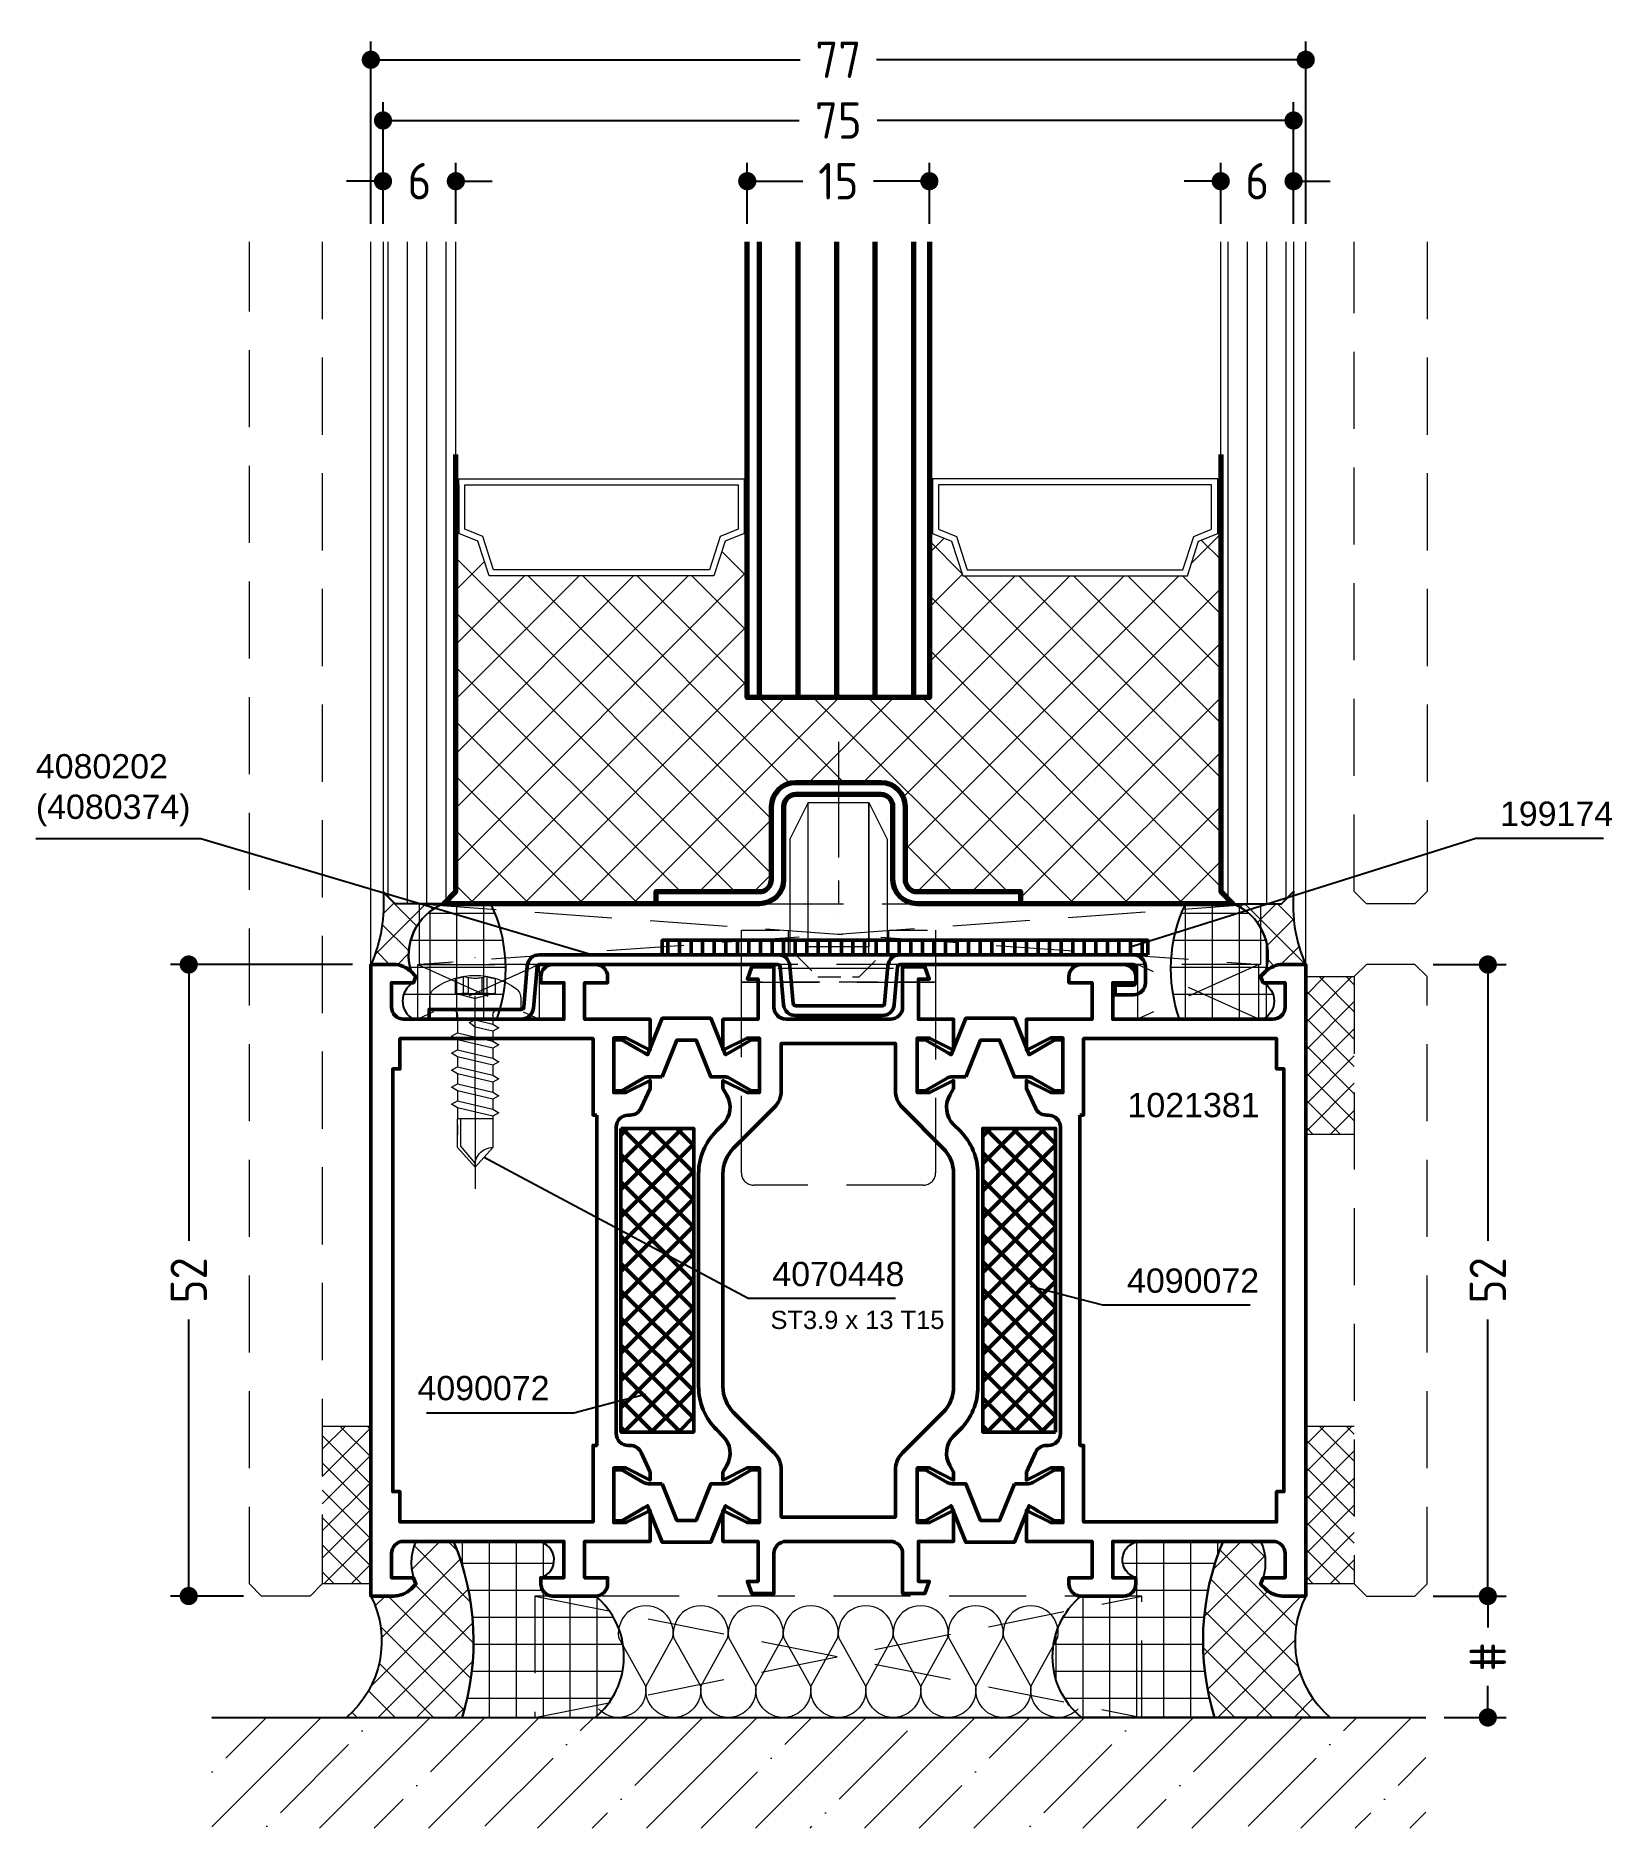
# Model space of a CAD drawing. Header units: millimetres. Extents: x 40 to 170, y 78 to 225.
import ezdxf

# ---------------------------------------------------------------- set-up
doc = ezdxf.new("R2010")
doc.units = ezdxf.units.MM
doc.linetypes.add('CENTER', pattern=[50.800000000000004, 31.75, -6.35, 6.35, -6.35])
doc.linetypes.add('HIDDEN', pattern=[9.524999999999999, 6.35, -3.175])
for name, color, linetype, lineweight in [('AM_5', 3, 'Continuous', 25), ('AM_C', 50, 'Continuous', 50), ('AM_S', 80, 'Continuous', 50), ('Cent3', 70, 'CENTER', 18), ('CHide3', 70, 'HIDDEN', 18), ('CHide4', 10, 'HIDDEN', 13), ('Cont2', 2, 'Continuous', 25), ('Cont3', 70, 'Continuous', 18), ('Cont4', 10, 'Continuous', 13)]:
    doc.layers.add(name, color=color, linetype=linetype, lineweight=lineweight)
doc.styles.add('HBS_DIMTEXTSTYLE', font='isocp.shx')
doc.styles.add('SWISSL', font='swissl.ttf')
doc.dimstyles.new('Konstruktionsschnitt 1-1$0', dxfattribs={"dimtxt": 3, "dimasz": 1.5, "dimexe": 1.5, "dimexo": 1.5, "dimgap": 1.5, "dimtad": 0, "dimdsep": 46, "dimtxsty": 'HBS_DIMTEXTSTYLE', "dimblk": 'PUNKT', "dimcen": 0, "dimclrd": 3, "dimclre": 3, "dimclrt": 2, "dimadec": 1, "dimazin": 2, "dimtfac": 0.7, "dimtofl": 0, "dimtmove": 0, "dimatfit": 3, "dimfxl": 0, "dimtolj": 1, "dimtzin": 0, "dimarcsym": 0})
pattern_1 = [(225, (232.3260285917245, 587.9548607418653), (0.1767766952966369, -0.1767766952966369), []), (314.9999999999999, (232.3260285917245, 587.9548607418653), (0.1767766952966369, 0.1767766952966369), [])]
pattern_2 = [(225, (588.4468383843002, -60.14952714508494), (1.347038418160373, -1.347038418160373), []), (315, (588.4468383843002, -60.14952714508494), (1.347038418160373, 1.347038418160373), [])]
pattern_3 = [(270, (588.4468383843002, -60.14952714508494), (2.2225, -3.581334804802809e-16), []), (360, (588.4468383843002, -60.14952714508494), (3.581334804802809e-16, 2.2225), [])]
pattern_4 = [(180, (-106.7504981648923, -0.3340884746119244), (-1.259166020002263e-15, -2.2225), []), (270, (-106.7504981648923, -0.3340884746119244), (2.2225, -1.395254895557513e-15), [])]
pattern_5 = [(225, (-106.7504981648923, -0.3340884746119244), (1.571544821187101, -1.571544821187103), []), (314.9999999999999, (-106.7504981648923, -0.3340884746119244), (1.571544821187103, 1.571544821187101), [])]

msp = doc.modelspace()

# ---------------------------------------------------------------- texts
at = {"layer": 'AM_5', "color": 2, "insert": (141.1564786157239, 136.3751179705628), "char_height": 2, "attachment_point": 9, "style": 'SWISSL'}
msp.add_mtext('1021381', dxfattribs=at)

# ---------------------------------------------------------------- blocks, each defined once
blk = doc.blocks.new('WS4070448')
at = {"layer": 'Cent3', "ltscale": 0.5}
blk.add_line((8.05132409938463, -14.39948361255352), (8.067256921116496, 4.660640918678553), dxfattribs=at)
at = {"layer": 'CHide4', "ltscale": 0.3}
for p, q in [((7.095590298616457, 1.693974918678634), (7.095590298616457, 3.078670647065735)), ((7.507789093673637, 1.693974918678634), (7.507789093673637, 2.967171702408848)), ((8.626724748559354, 1.693974918678634), (8.626724748559354, 2.967171702408848)), ((9.03892354361642, 1.693974918678634), (9.03892354361642, 3.078670647065735))]:
    blk.add_line(p, q, dxfattribs=at)
for points in [[(6.41725767111646, 2.920991849600028), (6.41725767111646, 1.693974918678606)], [(6.41725767111646, 1.693974918678606), (8.067256921116524, 1.251858952129083)], [(9.717256171116475, 1.693974918678606), (8.067256921116524, 1.251858952129083)], [(9.717256171116475, 2.920991849600028), (9.717256171116475, 1.693974918678606)]]:
    blk.add_lwpolyline(points, dxfattribs=at)
for centre, radius, start, end in [((6.477833716567631, 4.198323827732139), 1.278767547148902, 267.2848457777188, 298.8872446147258), ((8.067256921116524, 5.853135295953763), 2.939692180009696, 250.6988425741186, 289.3011574258814), ((9.656680125665417, 4.198323827732139), 1.278767547148902, 241.1127553852742, 272.7151542222811), ((6.756423984866416, 2.851153472017387), 1.205859026872558, 253.6642630842155, 286.3357369157983), ((8.067256921116638, 11.77548796901581), 10.12822992478941, 264.4947782301543, 275.5052217698424), ((9.378089857366632, 2.851153472017955), 1.205859026873062, 253.6642630842089, 286.3357369157813)]:
    blk.add_arc(centre, radius, start, end, dxfattribs=at)
at = {"layer": 'Cont4'}
for p, q in [((6.617256921116478, -8.639359081321516), (6.617256921116478, -11.00311480052579)), ((6.617256921116478, -8.639359081321516), (9.51725692111657, -8.639359081321516)), ((9.51725692111657, -11.00311480052579), (9.51725692111657, -8.639359081321516)), ((6.617256921116478, -11.00311480052579), (8.067256921116524, -12.63935908132152)), ((8.067256921116524, -12.63935908132152), (9.51725692111657, -11.00311480052579))]:
    blk.add_line(p, q, dxfattribs=at)
blk.add_lwpolyline([(11.39017358778315, 2.114399939326205, 0.3148562194916155), (4.744340254449895, 2.114399939326205, 0.244911807885714), (4.317256921116524, 1.294786315076664), (4.317256921116524, 0.3606409186785697), (11.81725692111652, 0.3606409186785697), (11.81725692111652, 1.294786315076664, 0.244911807885716), (11.39017358778315, 2.114399939326205, 0.1382912330068625)], format="xyb", dxfattribs=at)
for points in [[(6.117256921116507, -1.139359081321317), (6.617256921116507, -1.428034215916085), (8.067256921116552, -1.08419660353465), (8.567256921116552, -0.707357978585577), (8.067256921116552, -0.5068463343449991), (6.617256921116507, -0.8506839467264342)], [(6.117256921116478, -2.539359081321294), (6.617256921116478, -2.828034215916063), (9.517256921116598, -2.140358991153079), (10.0172569211166, -1.851683856558196), (9.517256921116598, -1.563008721963428), (6.617256921116478, -2.250683946726411)], [(6.117256921116478, -3.939359081321271), (6.617256921116478, -4.22803421591604), (9.517256921116598, -3.540358991153056), (10.0172569211166, -3.251683856558287), (9.517256921116598, -2.963008721963405), (6.617256921116478, -3.650683946726502)], [(6.117256921116478, -5.339359081321362), (6.617256921116478, -5.628034215916131), (9.51725692111657, -4.940358991153147), (10.01725692111657, -4.651683856558265), (9.51725692111657, -4.363008721963496), (6.617256921116478, -5.05068394672648)], [(6.117256921116478, -6.739359081321339), (6.617256921116478, -7.028034215916108), (9.51725692111657, -6.340358991153124), (10.01725692111657, -6.051683856558356), (9.51725692111657, -5.763008721963473), (6.617256921116478, -6.450683946726571)], [(6.117256921116478, -8.13935908132143), (6.617256921116478, -8.428034215916199), (9.51725692111657, -7.740358991153215), (10.01725692111657, -7.451683856558333), (9.51725692111657, -7.163008721963564), (6.617256921116478, -7.850683946726548)]]:
    blk.add_lwpolyline(points, close=True, dxfattribs=at)
for points in [[(6.617256921116478, -0.1393590813214303), (6.617256921116507, -0.8506839467264342)], [(6.617256921116507, -1.428034215916085), (6.617256921116507, -1.850683946726662)], [(6.617256921116507, -1.428034215915972), (6.617256921116478, -2.250683946726411)], [(6.617256921116507, -1.428034215916085), (6.617256921116478, -2.250683946726411)], [(9.51725692111657, -0.1393590813214303), (9.517256921116598, -1.563008721963428)], [(6.617256921116478, -2.828034215916063), (6.617256921116478, -3.650683946726389)], [(9.517256921116598, -2.140358991153079), (9.517256921116598, -2.963008721963405)], [(6.617256921116478, -4.22803421591604), (6.617256921116478, -5.05068394672648)], [(9.517256921116598, -3.540358991153056), (9.51725692111657, -4.363008721963496)], [(6.617256921116478, -5.628034215916131), (6.617256921116478, -6.450683946726457)], [(9.51725692111657, -4.940358991153147), (9.51725692111657, -5.763008721963473)], [(6.617256921116478, -7.028034215916108), (6.617256921116478, -7.850683946726548)], [(9.51725692111657, -6.340358991153124), (9.51725692111657, -7.163008721963564)], [(6.617256921116478, -8.428034215916199), (6.617256921116478, -8.63935908132143)], [(9.26725692111657, -8.63935908132143), (9.26725692111657, -10.88653788598694), (8.100687889319289, -12.28495534589953)], [(9.51725692111657, -7.740358991153215), (9.51725692111657, -8.63935908132143)], [(6.617256921116478, -9.828034215916176), (6.617256921116478, -10.65068394672662)], [(9.51725692111657, -9.140358991153192), (9.51725692111657, -9.963008721963632)]]:
    blk.add_lwpolyline(points, dxfattribs=at)
for centre, radius, start, end in [((6.117256921116478, -0.1393590813214303), 0.5, 0, 90), ((10.01725692111657, -0.1393590813214303), 0.5, 90, 180), ((6.60877064716945, -12.47123468863523), 1.46814441479989, 353.4243546898833, 89.66881296982747)]:
    blk.add_arc(centre, radius, start, end, dxfattribs=at)
blk = doc.blocks.new('PUNKT')
at = {"color": 0, "linetype": 'Continuous'}
blk.add_line((-0.5, 0), (-1, 0), dxfattribs=at)
at = {"color": 0, "linetype": 'Continuous', "const_width": 0.5}
blk.add_lwpolyline([(-0.25, 0, 1), (0.25, 0, 1)], format="xyb", close=True, dxfattribs=at)
blk = doc.blocks.new('*D18')
at = {"layer": 'AM_5', "color": 3, "lineweight": -2, "transparency": 16777216}
for p, q in [((155.4564788513501, 148.9751179705628), (161.4564788513503, 148.9751179705628)), ((159.9564788513503, 147.4751179705628), (159.9564788513503, 126.2154285514222)), ((159.9564788513503, 98.4751179705608), (159.9564788513503, 119.7352513860679)), ((155.4564788513502, 96.9751179705608), (161.4564788513503, 96.97511797056079))]:
    blk.add_line(p, q, dxfattribs=at)
at = {"layer": 'AM_5', "color": 3, "lineweight": -2, "transparency": 16777216, "xscale": 1.5, "yscale": 1.5, "zscale": 1.5}
for p, rotation in [((159.9564788513503, 148.9751179705628), 90), ((159.9564788513503, 96.9751179705608), 270)]:
    blk.add_blockref('PUNKT', p, dxfattribs=dict(at, rotation=rotation))
at = {"layer": 'AM_5', "color": 2, "transparency": 16777216, "insert": (159.9564788513502, 122.975339968745), "char_height": 3, "attachment_point": 5, "rotation": 90, "style": 'HBS_DIMTEXTSTYLE'}
blk.add_mtext('\\A1;52', dxfattribs=at)
blk = doc.blocks.new('ESG 6_V')
at = {"layer": 'Cont3'}
h = blk.add_hatch(dxfattribs=at)
h.set_pattern_fill('LINE', color=256, scale=0.5, angle=89.99999999999999, style=0)
h.set_pattern_definition([(90, (-305.9269150891612, -507.866033323357), (-1.5875, 4.497021500008084e-16), [])])
h.paths.add_polyline_path([(3.000000000000057, 54.50135724474069), (3, 1), (2, 0), (-2, 0), (-3, 1), (-2.999999999999943, 54.50135724474057)])
blk.add_lwpolyline([(3.000000000000057, 54.50135724474069), (3, 1), (2, 0), (-2, 0), (-3, 1), (-2.999999999999943, 54.50135724474057)], dxfattribs=at)
blk = doc.blocks.new('AL_ABH_24')
at = {"layer": 'Cont4'}
h = blk.add_hatch(dxfattribs=at)
h.set_pattern_fill('ANSI37', color=256, scale=2, angle=-180, style=0)
h.set_pattern_definition(pattern_1)
h.paths.add_polyline_path([(-12, -4.500000000000057), (-11.75, -4.500000000000057), (-11.75, -0.5000000000000568), (-12, -0.5000000000000568)])
h = blk.add_hatch(dxfattribs=at)
h.set_pattern_fill('ANSI37', color=256, scale=2, angle=-180, style=0)
h.set_pattern_definition(pattern_1)
h.paths.add_polyline_path([(12, -0.5), (11.75, -0.5), (11.75, -4.5), (12, -4.5)])
at = {"layer": 'Cont3'}
for points in [[(11.75, -4.5), (11.75, 0), (-11.75, -5.684341886080801e-14), (-11.75, -4.500000000000057), (-10.17916262542713, -5.126770074544822), (-9.250000000000004, -8.000000000000057), (9.25, -8), (10.17916262542713, -5.126770074544766)], [(11.25, -4.161170208908629), (11.25, -0.5), (-11.25, -0.5000000000000568), (-11.25, -4.161170208908686), (-9.775696835389798, -4.749422767284102), (-8.886198386153982, -7.500000000000057), (8.886198386153978, -7.5), (9.775696835389795, -4.749422767284159)]]:
    blk.add_lwpolyline(points, close=True, dxfattribs=at)
at = {"layer": 'Cont4'}
for points in [[(-11.75, -0.5000000000000568), (-11.75, -4.500000000000057), (-12, -4.500000000000057), (-12, -0.5000000000000568)], [(11.75, -0.5), (11.75, -4.5), (12, -4.5), (12, -0.5)]]:
    blk.add_lwpolyline(points, close=True, dxfattribs=at)
blk = doc.blocks.new('PL30_Glas_76_SYM_NGFK')
at = {"layer": 'Cont3', "lineweight": 70}
h = blk.add_hatch(dxfattribs=at)
h.set_pattern_fill('LINE', color=256, angle=90, style=0)
h.set_pattern_definition([(90, (-271.4269150891612, -507.8660333233571), (-3.175, 1.944126793646423e-16), [])])
h.paths.add_polyline_path([(-7.500000000000114, 54.50135724474046), (-7.499999999999993, 17), (7.500000000000007, 16.99999999999989), (7.499999999999886, 54.50135724474046)])
at = {"layer": 'Cont4'}
h = blk.add_hatch(dxfattribs=at)
h.set_pattern_fill('ANSI37', color=256, scale=0.5, angle=-2.544443745170813e-14, style=0)
h.set_pattern_definition([(45.00000000000002, (-338.9549189137359, -274.6219251224307), (2.245064030267289, -2.245064030267288), []), (315, (-338.9549189137359, -274.6219251224307), (-2.245064030267288, -2.245064030267289), [])])
h.paths.add_polyline_path([(-31.50000000000005, 30.5), (-31.25000000000016, 30.5), (-29.67916262542717, 29.87322992545523), (-28.75000000000006, 27), (-10.24999999999993, 27), (-9.320837374572925, 29.87322992545512), (-7.749999999999936, 30.5), (-7.499999999999993, 30.5), (-7.499999999999993, 17), (7.500000000000007, 16.99999999999989), (7.5, 30.49999999999989), (7.75, 30.49999999999989), (9.320837374572875, 29.87322992545512), (10.25, 26.99999999999989), (28.75, 26.99999999999989), (29.67916262542713, 29.87322992545512), (31.25000000000012, 30.49999999999989), (31.50000000000001, 30.49999999999989), (31.50000000000001, 1), (32.50000000000001, 0), (15, 0), (15, 1), (6.5, 1, -0.4142135623730951), (5.500000000000014, 2), (5.500000000000014, 7.999999999999886, 0.4142135623730951), (3.500000000000014, 9.999999999999886), (-3.499999999999996, 9.999999999999886, 0.4142135623730951), (-5.499999999999996, 7.999999999999886), (-5.499999999999993, 2, -0.4142135623730951), (-6.499999999999993, 1), (-14.99999999999999, 1), (-14.99999999999999, 0), (-32.50000000000006, 0), (-31.50000000000005, 1.000000000000114)])
at = {"layer": 'Cont3', "lineweight": 70}
for points in [[(-7.500000000000114, 54.50135724474046), (-7.499999999999993, 17), (7.500000000000007, 16.99999999999989), (7.499999999999886, 54.50135724474046)], [(-31.50000000000005, 36.99999999998511), (-31.50000000000005, 0.999999999985107), (-32.50000000000006, 0), (-14.99999999999999, 0)], [(15, 0), (32.50000000000001, 0), (31.50000000000001, 0.999999999985107), (31.50000000000001, 36.99999999998511)]]:
    blk.add_lwpolyline(points, dxfattribs=at)
blk.add_lwpolyline([(15, 0), (15, 1), (6.5, 1, -0.414213562373095), (5.500000000000014, 2), (5.500000000000014, 7.999999999999886, 0.414213562373095), (3.500000000000014, 9.999999999999886), (-3.499999999999996, 9.999999999999886, 0.414213562373095), (-5.499999999999996, 7.999999999999886), (-5.499999999999993, 2, -0.414213562373095), (-6.499999999999993, 1), (-14.99999999999999, 1), (-14.99999999999999, 0), (-6.499999999999993, 0, 0.414213562373095), (-4.499999999999993, 2), (-4.499999999999996, 7.999999999999886, -0.414213562373095), (-3.499999999999996, 8.999999999999886), (3.500000000000014, 8.999999999999886, -0.414213562373095), (4.500000000000014, 7.999999999999886), (4.500000000000014, 2, 0.414213562373095), (6.5, 0)], format="xyb", close=True, dxfattribs=at)
at = {"xscale": -1}
blk.add_blockref('ESG 6_V', (-34.50000000000006, -5.684341886080801e-13), dxfattribs=at)
blk.add_blockref('ESG 6_V', (34.50000000000001, -1.13686837721616e-13))
at = {"layer": 'Cont3', "lineweight": 70, "xscale": -1}
blk.add_blockref('AL_ABH_24', (-19.50000000000005, 35), dxfattribs=at)
at = {"layer": 'Cont3', "lineweight": 70}
blk.add_blockref('AL_ABH_24', (19.50000000000001, 34.99999999999989), dxfattribs=at)
blk = doc.blocks.new('PL_VERSCH_F_W1_VERD')
at = {"layer": 'Cent3', "ltscale": 0.3}
blk.add_line((-5, -1.149999999994179), (5.000000000000007, -1.149999999994179), dxfattribs=at)
blk.add_lwpolyline([(1.4210854715202e-14, 17.5), (0, 2.988143633357822), (0, 2.988143633357822)], dxfattribs=at)
at = {"layer": 'CHide4', "ltscale": 0.5}
for points in [[(-7.999999999998636, 2), (-4.149999999998727, 2), (-4.149999999998727, 0), (-7.999999999998636, 0)], [(4.150000000001455, 2), (8, 2), (8.000000000000007, 0), (4.150000000001462, 0)], [(-7.999999999998636, 1.091393642127514e-11), (8.000000000000007, 0), (8.000000000000007, -2.300000000001091), (-8, -2.300000000001091)]]:
    blk.add_lwpolyline(points, close=True, dxfattribs=at)
at = {"layer": 'CHide4', "ltscale": 0.3}
blk.add_lwpolyline([(3.550000000004736, 1.818989403545856e-12), (-3.549999999996771, 1.818989403545856e-12), (-1.699999999996862, -1.850000000000364), (1.700000000003691, -1.850000000000364)], close=True, dxfattribs=at)
at = {"layer": 'CHide4'}
blk.add_lwpolyline([(-8, -2.300000000001091), (8.000000000000007, -2.300000000001091), (8.000000000000007, -18.00000000000006, -0.414213562373095), (7.000000000000007, -19.00000000000006), (-7, -19.00000000000006, -0.414213562373095), (-7.999999999999993, -18.00000000000006)], format="xyb", close=True, dxfattribs=at)
at = {"layer": 'Cont3'}
for points in [[(-4, 0), (-2.498889300106839, 0), (-2.498889300106839, 12.5), (-4, 9.498484848485532)], [(-2.498889300106839, 12.5), (2.498889300106846, 12.5), (2.498889300106839, 0.6276951937343256), (-2.498889300106839, 0.6276951937343256)], [(4.000000000000007, 0), (2.498889300106846, 0), (2.498889300106846, 12.5), (4, 9.498484848485532)]]:
    blk.add_lwpolyline(points, close=True, dxfattribs=at)
blk = doc.blocks.new('*D30')
at = {"layer": 'AM_5', "color": 3, "lineweight": -2, "transparency": 16777216}
for p, q in [((67.95647861572289, 209.9760289822352), (67.95647861572289, 224.9760289822353)), ((144.9575303262377, 209.9760289822348), (144.9575303262377, 224.9760289822353)), ((69.45647861572289, 223.4760289822353), (103.3070044709803, 223.4760289822353)), ((143.4575303262377, 223.4760289822353), (109.6070044709803, 223.4760289822353))]:
    blk.add_line(p, q, dxfattribs=at)
at = {"layer": 'AM_5', "color": 3, "lineweight": -2, "transparency": 16777216, "xscale": 1.5, "yscale": 1.5, "zscale": 1.5, "rotation": 180}
blk.add_blockref('PUNKT', (67.95647861572289, 223.4760289822353), dxfattribs=at)
at = {"layer": 'AM_5', "color": 3, "lineweight": -2, "transparency": 16777216, "xscale": 1.5, "yscale": 1.5, "zscale": 1.5}
blk.add_blockref('PUNKT', (144.9575303262377, 223.4760289822353), dxfattribs=at)
at = {"layer": 'AM_5', "color": 2, "transparency": 16777216, "insert": (106.4570044709803, 223.4760289822353), "char_height": 3, "attachment_point": 5, "style": 'HBS_DIMTEXTSTYLE'}
blk.add_mtext('\\A1;77', dxfattribs=at)
blk = doc.blocks.new('*D31')
at = {"layer": 'AM_5', "color": 3, "lineweight": -2, "transparency": 16777216}
for p, q in [((66.45647861572289, 148.9751179705628), (51.4564786157229, 148.9751179705629)), ((52.9564786157229, 147.4751179705629), (52.95647861572289, 126.21520655324)), ((52.95647861572289, 98.47511797056285), (52.95647861572289, 119.7350293878857)), ((57.45647861572289, 96.97511797056285), (51.45647861572289, 96.97511797056285))]:
    blk.add_line(p, q, dxfattribs=at)
at = {"layer": 'AM_5', "color": 3, "lineweight": -2, "transparency": 16777216, "xscale": 1.5, "yscale": 1.5, "zscale": 1.5}
for p, rotation in [((52.9564786157229, 148.9751179705629), 90), ((52.95647861572289, 96.97511797056285), 270)]:
    blk.add_blockref('PUNKT', p, dxfattribs=dict(at, rotation=rotation))
at = {"layer": 'AM_5', "color": 2, "transparency": 16777216, "insert": (52.95647861572287, 122.9751179705628), "char_height": 3, "attachment_point": 5, "rotation": 90, "style": 'HBS_DIMTEXTSTYLE'}
blk.add_mtext('\\A1;52', dxfattribs=at)
blk = doc.blocks.new('*S125')
at = {"layer": 'AM_5', "color": 3}
for p, q in [((40.36245281803109, 159.3636660231898), (53.95647861572287, 159.3636660231898)), ((53.95647861572287, 159.3636660231898), (83.83311948576839, 150.487121325693))]:
    blk.add_line(p, q, dxfattribs=at)
at = {"layer": 'AM_5', "color": 3, "linetype": 'Continuous'}
blk.add_line((83.83311948576839, 150.4871213256929), (86.22958522563994, 149.7751157374972), dxfattribs=at)
at = {"layer": 'AM_5', "color": 2, "insert": (40.36245281803109, 160.3636660231898), "char_height": 2, "attachment_point": 7, "style": 'SWISSL'}
blk.add_mtext('4080202\\P(4080374)', dxfattribs=at)
blk = doc.blocks.new('*S126')
at = {"layer": 'AM_5', "color": 3}
for p, q in [((158.9564788513502, 159.3636660231898), (132.8003096831107, 151.1162616008103)), ((169.4778637800671, 159.3636660231898), (158.9564788513502, 159.3636660231898))]:
    blk.add_line(p, q, dxfattribs=at)
at = {"layer": 'AM_5', "color": 3, "linetype": 'Continuous'}
blk.add_line((132.8003096831107, 151.1162616008103), (130.4160276578453, 150.3644642717407), dxfattribs=at)
at = {"layer": 'AM_5', "color": 2, "insert": (160.9564788513502, 160.3636660231897), "char_height": 2, "attachment_point": 7, "style": 'SWISSL'}
blk.add_mtext('199174', dxfattribs=at)
blk = doc.blocks.new('*S127')
at = {"layer": 'AM_5', "color": 3, "linetype": 'Continuous'}
blk.add_line((79.48206625549724, 131.9142675801369), (77.27752009577563, 133.0932401114779), dxfattribs=at)
at = {"layer": 'AM_5', "color": 3}
for p, q in [((99.02481944021963, 121.4629694342753), (79.48206625549724, 131.9142675801369)), ((111.1701011781694, 121.4629694342753), (99.02481944021963, 121.4629694342753))]:
    blk.add_line(p, q, dxfattribs=at)
at = {"layer": 'AM_5', "color": 2, "insert": (101.0248194402196, 122.4629694342753), "char_height": 2, "attachment_point": 7, "style": 'SWISSL'}
blk.add_mtext('4070448', dxfattribs=at)
blk = doc.blocks.new('ZAHL links')
at = {"layer": 'AM_5', "color": 2, "style": 'SWISSL'}
blk.add_attdef('XXX', (1.84597157883707, -2.499647748309663), '', height=1.5, dxfattribs=at)
blk = doc.blocks.new('*D32')
at = {"layer": 'AM_5', "color": 3, "lineweight": -2, "transparency": 16777216}
for p, q in [((68.9575304406637, 209.9760289822352), (68.9575304406637, 214.9760289822353)), ((74.9575304406637, 209.9760289822351), (74.9575304406637, 214.9760289822353)), ((67.4575304406637, 213.4760289822353), (65.9575304406637, 213.4760289822353)), ((76.4575304406637, 213.4760289822353), (77.9575304406637, 213.4760289822353))]:
    blk.add_line(p, q, dxfattribs=at)
at = {"layer": 'AM_5', "color": 3, "lineweight": -2, "transparency": 16777216, "xscale": 1.5, "yscale": 1.5, "zscale": 1.5}
blk.add_blockref('PUNKT', (68.9575304406637, 213.4760289822353), dxfattribs=at)
at = {"layer": 'AM_5', "color": 3, "lineweight": -2, "transparency": 16777216, "xscale": 1.5, "yscale": 1.5, "zscale": 1.5, "rotation": 180}
blk.add_blockref('PUNKT', (74.9575304406637, 213.4760289822353), dxfattribs=at)
at = {"layer": 'AM_5', "color": 2, "transparency": 16777216, "insert": (71.9575304406637, 213.4760289822353), "char_height": 3, "attachment_point": 5, "style": 'HBS_DIMTEXTSTYLE'}
blk.add_mtext('\\A1;6', dxfattribs=at)
blk = doc.blocks.new('*D33')
at = {"layer": 'AM_5', "color": 3, "lineweight": -2, "transparency": 16777216}
for p, q in [((98.95753044066387, 209.9760289822351), (98.95753044066387, 214.9760289822352)), ((113.9575304406639, 209.976028982235), (113.9575304406639, 214.9760289822352)), ((100.4575304406639, 213.4760289822352), (103.5453984063079, 213.4760289822352)), ((112.4575304406639, 213.4760289822352), (109.3696624750198, 213.4760289822352))]:
    blk.add_line(p, q, dxfattribs=at)
at = {"layer": 'AM_5', "color": 3, "lineweight": -2, "transparency": 16777216, "xscale": 1.5, "yscale": 1.5, "zscale": 1.5, "rotation": 180}
blk.add_blockref('PUNKT', (98.95753044066387, 213.4760289822352), dxfattribs=at)
at = {"layer": 'AM_5', "color": 3, "lineweight": -2, "transparency": 16777216, "xscale": 1.5, "yscale": 1.5, "zscale": 1.5}
blk.add_blockref('PUNKT', (113.9575304406639, 213.4760289822352), dxfattribs=at)
at = {"layer": 'AM_5', "color": 2, "transparency": 16777216, "insert": (106.4575304406639, 213.4760289822352), "char_height": 3, "attachment_point": 5, "style": 'HBS_DIMTEXTSTYLE'}
blk.add_mtext('\\A1;15', dxfattribs=at)
blk = doc.blocks.new('*D34')
at = {"layer": 'AM_5', "color": 3, "lineweight": -2, "transparency": 16777216}
for p, q in [((137.9575304406639, 209.9760289822349), (137.9575304406639, 214.9760289822349)), ((143.9575304406639, 209.9760289822348), (143.9575304406639, 214.9760289822349)), ((136.4575304406639, 213.4760289822349), (134.9575304406639, 213.4760289822349)), ((145.4575304406639, 213.4760289822349), (146.9575304406639, 213.4760289822349))]:
    blk.add_line(p, q, dxfattribs=at)
at = {"layer": 'AM_5', "color": 3, "lineweight": -2, "transparency": 16777216, "xscale": 1.5, "yscale": 1.5, "zscale": 1.5}
blk.add_blockref('PUNKT', (137.9575304406639, 213.4760289822349), dxfattribs=at)
at = {"layer": 'AM_5', "color": 3, "lineweight": -2, "transparency": 16777216, "xscale": 1.5, "yscale": 1.5, "zscale": 1.5, "rotation": 180}
blk.add_blockref('PUNKT', (143.9575304406639, 213.4760289822349), dxfattribs=at)
at = {"layer": 'AM_5', "color": 2, "transparency": 16777216, "insert": (140.9575304406639, 213.4760289822349), "char_height": 3, "attachment_point": 5, "style": 'HBS_DIMTEXTSTYLE'}
blk.add_mtext('\\A1;6', dxfattribs=at)
blk = doc.blocks.new('*S128')
at = {"layer": 'AM_5', "color": 3, "linetype": 'Continuous'}
blk.add_line((124.718315360287, 121.8276662903996), (122.2980029885763, 122.4538356152185), dxfattribs=at)
at = {"layer": 'AM_5', "color": 3}
for p, q in [((128.240134407917, 120.9165214807607), (124.718315360287, 121.8276662903996)), ((140.3759117331037, 120.9165214807607), (128.240134407917, 120.9165214807607))]:
    blk.add_line(p, q, dxfattribs=at)
at = {"layer": 'AM_5', "color": 2, "insert": (130.240134407917, 121.9165214807607), "char_height": 2, "attachment_point": 7, "style": 'SWISSL'}
blk.add_mtext('4090072', dxfattribs=at)
blk = doc.blocks.new('*S129')
at = {"layer": 'AM_5', "color": 3}
for p, q in [((84.6728228235296, 112.0702071743939), (88.19464187115965, 112.9813519840328)), ((72.5370454983429, 112.0702071743939), (84.6728228235296, 112.0702071743939))]:
    blk.add_line(p, q, dxfattribs=at)
at = {"layer": 'AM_5', "color": 3, "linetype": 'Continuous'}
blk.add_line((88.19464187115965, 112.9813519840328), (90.61495424287034, 113.6075213088517), dxfattribs=at)
at = {"layer": 'AM_5', "color": 2, "insert": (82.6728228235296, 113.0702071743939), "char_height": 2, "attachment_point": 9, "style": 'SWISSL'}
blk.add_mtext('4090072', dxfattribs=at)
blk = doc.blocks.new('*D52')
at = {"layer": 'AM_5', "color": 3, "lineweight": -2, "transparency": 16777216}
for p, q in [((68.9575304406637, 209.9760289822352), (68.9575304406637, 219.9760289822353)), ((143.9575304406639, 209.9760289822348), (143.9575304406639, 219.9760289822353)), ((70.4575304406637, 218.4760289822353), (103.2448724366243, 218.4760289822353)), ((142.4575304406639, 218.4760289822353), (109.6691365053362, 218.4760289822353))]:
    blk.add_line(p, q, dxfattribs=at)
at = {"layer": 'AM_5', "color": 3, "lineweight": -2, "transparency": 16777216, "xscale": 1.5, "yscale": 1.5, "zscale": 1.5, "rotation": 180}
blk.add_blockref('PUNKT', (68.9575304406637, 218.4760289822353), dxfattribs=at)
at = {"layer": 'AM_5', "color": 3, "lineweight": -2, "transparency": 16777216, "xscale": 1.5, "yscale": 1.5, "zscale": 1.5}
blk.add_blockref('PUNKT', (143.9575304406639, 218.4760289822353), dxfattribs=at)
at = {"layer": 'AM_5', "color": 2, "transparency": 16777216, "insert": (106.4570044709803, 218.4760289822353), "char_height": 3, "attachment_point": 5, "style": 'HBS_DIMTEXTSTYLE'}
blk.add_mtext('\\A1;75', dxfattribs=at)
blk = doc.blocks.new('*D54')
at = {"layer": 'AM_5', "color": 3, "lineweight": -2, "transparency": 16777216}
for p, q in [((155.4564788513502, 96.9751179705608), (161.4564788513502, 96.97511797056079)), ((159.9564788513502, 95.4751179705608), (159.9564788513502, 94.37511797056285)), ((159.9564788513502, 88.47511797056285), (159.9564788513502, 89.57511797056284)), ((156.3579470239667, 86.97511797056285), (161.4564788513502, 86.97511797056283))]:
    blk.add_line(p, q, dxfattribs=at)
at = {"layer": 'AM_5', "color": 3, "lineweight": -2, "transparency": 16777216, "xscale": 1.5, "yscale": 1.5, "zscale": 1.5}
for p, rotation in [((159.9564788513502, 96.9751179705608), 90), ((159.9564788513502, 86.97511797056285), 270)]:
    blk.add_blockref('PUNKT', p, dxfattribs=dict(at, rotation=rotation))
at = {"layer": 'AM_5', "color": 2, "transparency": 16777216, "insert": (159.9564788513502, 91.97511797056286), "char_height": 3, "attachment_point": 5, "rotation": 90, "style": 'HBS_DIMTEXTSTYLE'}
blk.add_mtext('\\A1;#', dxfattribs=at)
blk = doc.blocks.new('WI1021381')
for points in [[(23.00000000000003, 10.20044399636404), (22.26645320713587, 11.81424694066521, 0.2941076150573526), (21.35608672967325, 12.40044399636403), (21.20000000000002, 12.40044399636403, -0.414213562373095), (20.20000000000002, 13.40044399636403), (20.20000000000003, 38.60044399636404, -0.414213562373095), (21.20000000000003, 39.60044399636404), (21.35608672967327, 39.60044399636404, 0.2941076150573527), (22.26645320713587, 40.18664105206286), (23.00000000000003, 41.80044399636403), (23.00000000000003, 42.45044499636401), (21.00000000000003, 41.45044499636401), (20.00000000000003, 41.45044499636401), (20.00000000000003, 45.95044499636401), (21.00000000000003, 45.95044499636401), (23.00000000000003, 44.95044499636401), (23.00000000000003, 47.50044399636402), (17.60000000000002, 47.50044399636402), (17.60000000000002, 50.50044399636402), (19.50000000000003, 50.50044399636402), (19.50000000000003, 51.00044399636402, 0.414213562373095), (18.50000000000003, 52.00044399636402), (15.00000000000006, 52.00044399636402, 0.414213562373095), (14.00000000000006, 51.00044399636402), (14.00000000000006, 50.50044399636402), (15.90000000000003, 50.50044399636402), (15.90000000000003, 47.50044399636402), (2.700000000000074, 47.50044399636399, -0.4142135623731083), (1.700000000000074, 48.50044399636405), (1.700000000000045, 50.50044399636399), (3.500000000000028, 50.50044399636399), (3.712132034356216, 51.01257603071982), (3.310050506339053, 51.41465755873696, 0.198912367379658), (1.895836943965719, 52.00044399636399), (2.842170943040401e-14, 52.00044399636399), (2.842170943040401e-14, 0.0004439963640194833), (1.895836943965719, 0.0004439963640194833, 0.198912367379658), (3.310050506339053, 0.5862304339910551), (3.712132034356216, 0.9883119620081899), (3.500000000000028, 1.500443996364019), (1.700000000000045, 1.500443996364019), (1.700000000000074, 3.500443996363963, -0.4142135623731083), (2.700000000000074, 4.500443996364019), (15.90000000000003, 4.500443996364019), (15.90000000000003, 1.500443996364019), (14.00000000000006, 1.500443996364048), (14.00000000000006, 1.000443996364019, 0.414213562373095), (15.00000000000006, 0.0004439963640194833), (18.50000000000003, 0.0004439963640194833, 0.414213562373095), (19.50000000000003, 1.000443996364019), (19.50000000000003, 1.500443996364019), (17.60000000000002, 1.500443996364019), (17.60000000000002, 4.500443996364048), (23.00000000000003, 4.500443996364019), (23.00000000000003, 7.050442996364033), (21.00000000000003, 6.050442996364033), (20.00000000000003, 6.050442996364033), (20.00000000000003, 10.55044299636403), (21.00000000000003, 10.55044299636403), (23.00000000000003, 9.550442996364033), (23.00000000000003, 10.20044399636404)], [(54.00000000000105, 10.20044399636404), (54.73354679286521, 11.81424694066521, -0.2941076150573526), (55.64391327032783, 12.40044399636403), (55.80000000000106, 12.40044399636403, 0.414213562373095), (56.80000000000106, 13.40044399636403), (56.80000000000105, 38.60044399636404, 0.414213562373095), (55.80000000000105, 39.60044399636404), (55.64391327032781, 39.60044399636404, -0.2941076150573527), (54.73354679286521, 40.18664105206286), (54.00000000000105, 41.80044399636403), (54.00000000000105, 42.45044499636401), (56.00000000000105, 41.45044499636401), (57.00000000000105, 41.45044499636401), (57.00000000000105, 45.95044499636401), (56.00000000000105, 45.95044499636401), (54.00000000000105, 44.95044499636401), (54.00000000000105, 47.50044399636402), (59.40000000000106, 47.50044399636402), (59.40000000000106, 50.50044399636402), (57.50000000000105, 50.50044399636402), (57.50000000000105, 51.00044399636402, -0.414213562373095), (58.50000000000105, 52.00044399636402), (62.00000000000102, 52.00044399636402, -0.414213562373095), (63.00000000000102, 51.00044399636402), (63.00000000000102, 50.50044399636402), (61.10000000000105, 50.50044399636402), (61.10000000000105, 47.50044399636402), (74.300000000001, 47.50044399636399, 0.4142135623731083), (75.300000000001, 48.50044399636405), (75.30000000000103, 50.50044399636399), (73.50000000000105, 50.50044399636399), (73.28786796564486, 51.01257603071982), (73.68994949366203, 51.41465755873696, -0.198912367379658), (75.10416305603536, 52.00044399636399), (77.00000000000105, 52.00044399636399), (77.00000000000105, 0.0004439963640194833), (75.10416305603536, 0.0004439963640194833, -0.198912367379658), (73.68994949366203, 0.5862304339910551), (73.28786796564486, 0.9883119620081899), (73.50000000000105, 1.500443996364019), (75.30000000000103, 1.500443996364019), (75.300000000001, 3.500443996363963, 0.4142135623731083), (74.300000000001, 4.500443996364019), (61.10000000000105, 4.500443996364019), (61.10000000000105, 1.500443996364019), (63.00000000000102, 1.500443996364048), (63.00000000000102, 1.000443996364019, -0.414213562373095), (62.00000000000102, 0.0004439963640194833), (58.50000000000105, 0.0004439963640194833, -0.414213562373095), (57.50000000000105, 1.000443996364019), (57.50000000000105, 1.500443996364019), (59.40000000000106, 1.500443996364019), (59.40000000000106, 4.500443996364048), (54.00000000000105, 4.500443996364019), (54.00000000000105, 7.050442996364033), (56.00000000000105, 6.050442996364033), (57.00000000000105, 6.050442996364033), (57.00000000000105, 10.55044299636403), (56.00000000000105, 10.55044299636403), (54.00000000000105, 9.550442996364033), (54.00000000000105, 10.20044399636404)], [(23.99193552738153, 42.75044492370147), (22.86621800000003, 42.75044499636402, 0.1316519999999985), (22.466218, 42.64326499636399), (20.66076951545868, 41.60088899272804), (20.00000000000003, 41.60088899272804), (20.00000000000004, 45.80088899272803), (20.66076951545871, 45.80088899272803), (22.00000000000004, 45.02768391197116), (22.487882, 44.745116996364), (22.78675653392786, 44.5725622141453), (23.99999947261851, 47.57544506902655), (27.99999952738155, 47.57544506902655), (29.21324346607219, 44.5725622141453), (31.33923048454137, 45.80088899272808), (32.00000000000004, 45.80088899272808), (32.00000000000003, 41.60088899272809), (31.33923048454137, 41.60088899272809), (29.53378200000002, 42.64326499636399, 0.1316519999999962), (29.13378200000002, 42.75044499636402), (28.00806347261849, 42.75044492370147), (26.78588452738155, 45.7754450690266), (25.21411447261848, 45.7754450690266)], [(48.99193529226831, 42.75000316092076), (47.86621776488681, 42.75000323358331, 0.1316519999999985), (47.46621776488678, 42.64282323358328), (45.66076928034546, 41.60044722994733), (44.99999976488681, 41.60044722994733), (44.99999976488682, 45.80044722994732), (45.66076928034549, 45.80044722994732), (46.99999976488682, 45.02724214919045), (47.48788176488678, 44.74467523358329), (47.78675629881464, 44.57212045136459), (48.99999923750529, 47.57500330624584), (52.99999929226833, 47.57500330624584), (54.21324323095897, 44.57212045136459), (56.33923024942816, 45.80044722994737), (56.99999976488682, 45.80044722994737), (56.99999976488681, 41.60044722994738), (56.33923024942816, 41.60044722994738), (54.5337817648868, 42.64282323358328, 0.1316519999999962), (54.13378176488681, 42.75000323358331), (53.00806323750527, 42.75000316092076), (51.78588429226834, 45.77500330624589), (50.21411423750526, 45.77500330624589)], [(48.0000000000002, 34.75736011581807, 0.1989123673796518), (47.12132034355984, 36.87868045937762), (43.78578667629102, 40.21421412664643, -0.1989123673796573), (43.20000023866412, 41.62842768901953), (43.20000023866397, 45.50000056427322), (33.79999976133713, 45.50000056427325), (33.79999976133709, 41.62842768901947, -0.1989123673796575), (33.2142133237102, 40.21421412664637), (29.87867965644138, 36.87868045937756, 0.1989123673796519), (29.00000000000101, 34.75736011581799), (29.00000000000084, 17.24264044845512, 0.198912367379652), (29.87867965644115, 15.12132010489555), (33.21421332370991, 11.78578643762665, -0.1989123673796575), (33.79999976133678, 10.37157287525355), (33.79999976133762, 6.499999999999659), (43.20000023866334, 6.499999999999631), (43.2000002386638, 10.37157287525338, -0.1989123673796576), (43.78578667629074, 11.78578643762646), (47.12132034355962, 15.1213201048952, 0.1989123673796522), (48.00000000000001, 17.24264044845475)], [(23.99193552738152, 9.250443069026566), (22.86621800000003, 9.250442996364022, -0.1316519999999985), (22.46621799999999, 9.35762299636405), (20.66076951545868, 10.399999), (20.00000000000002, 10.399999), (20.00000000000004, 6.199999000000012), (20.66076951545871, 6.199999000000012), (22.00000000000004, 6.973204080756879), (22.487882, 7.255770996364042), (22.78675653392785, 7.428325778582739), (23.99999947261851, 4.425442923701489), (27.99999952738154, 4.425442923701488), (29.21324346607218, 7.428325778582738), (31.33923048454137, 6.199998999999954), (32.00000000000004, 6.199998999999954), (32.00000000000003, 10.39999899999994), (31.33923048454137, 10.39999899999994), (29.53378200000001, 9.357622996364048, -0.1316519999999962), (29.13378200000002, 9.25044299636402), (28.00806347261848, 9.250443069026565), (26.78588452738155, 6.225442923701443), (25.21411447261847, 6.225442923701443)], [(53.00806452023832, 9.250443406649952), (54.13378204761982, 9.250443360184462, 0.1316519999999985), (54.53378204512562, 9.357623369493062), (56.33923050540935, 10.39999941514438), (57.00000002086801, 10.39999943052143), (57.00000011860799, 6.199999430521443), (56.33923060314932, 6.199999415144393), (55.00000010061441, 6.973204464735452), (54.51211809403872, 7.255771368988903), (54.21324355609526, 7.428326144252362), (53.00000068728598, 4.425443261137216), (49.00000063252295, 4.425443168051499), (47.78675662395094, 7.428325994698827), (45.66076963406667, 6.199999166641288), (45.000000118608, 6.199999151264237), (45.00000002086801, 10.39999915126422), (45.66076953632667, 10.39999916664128), (47.4662180451256, 9.357623205020747, 0.1316519999999962), (47.86621804761982, 9.250443214329291), (48.99193657500136, 9.250443313188915), (50.21411559063437, 6.225443196305644), (51.78588564539745, 6.225443232882979)]]:
    blk.add_lwpolyline(points, format="xyb", close=True)
blk.add_lwpolyline([(29.00000000000004, 10.20000054916025), (29.32034537889938, 10.75485179773716, 0.3394541713832507), (29.00250781993816, 13.16906481665234), (28.46446609406762, 13.70710654252287, -0.1989123673796583), (27.00000000000043, 17.24264044845563), (27.00000000000061, 34.75736011581751, -0.198912367379658), (28.46446609406787, 38.29289402175024), (29.00250781993842, 38.8309357476208, 0.3394541713832495), (29.32034537889967, 41.24514876653595), (29.00000023511454, 41.80000323358306), (29.00000000000024, 42.44999898379353), (31.00000000000024, 41.44999898379353), (32.00000000000026, 41.44999898379353), (32.00000000000026, 45.94999898379353), (31.00000000000024, 45.94999898379353), (29.00000000000024, 44.94999898379353), (29.00000000000024, 47.49999798379355), (31.90000023511456, 47.50000188179314), (31.90000023511455, 50.80000077457981), (31.01437063376615, 50.80000077457981), (31.37834086803231, 51.80000077457993), (33.20000011755734, 51.80000077457973), (33.20000011755742, 48.50000166930971, 0.4142135279415075), (34.2000000000007, 47.50000166930948), (42.80000023511408, 47.50000166930948, 0.414213527941391), (43.80000011755735, 48.50000166930948), (43.80000011755746, 51.8000007745797), (45.6216593670824, 51.80000077457984), (45.98562960134895, 50.80000077457973), (45.10000000000021, 50.80000077457981), (45.10000000000021, 47.50000188179314), (48.00000023511454, 47.49999798379355), (48.00000023511454, 44.94999898379353), (46.00000023511454, 45.94999898379353), (45.00000023511454, 45.94999898379353), (45.00000023511451, 41.44999898379353), (46.00000023511451, 41.44999898379353), (48.00000023511453, 42.44999898379353), (47.99999976488679, 41.80000323358331), (47.67965462110153, 41.24514876653603, 0.3394541713832515), (47.99749218006279, 38.83093574762086), (48.53553390593335, 38.29289402175033, -0.198912367379658), (50.00000000000061, 34.75736011581756), (50.00000000000043, 17.24264044845521, -0.1989123673796578), (48.53553390593309, 13.7071065425225), (47.99749218006254, 13.16906481665197, 0.33945417138325), (47.67965462110124, 10.75485179773679), (47.99999976488635, 10.19999733068968), (48.00000023511453, 9.550001580479574), (46.00000023511451, 10.55000158047957), (45.00000023511451, 10.55000158047957), (45.00000023511453, 6.050001580479574), (46.00000023511453, 6.050001580479574), (48.00000023511453, 7.050001580479574), (48.00000023511453, 4.50000258047956), (45.10000000000015, 4.499999667367206), (45.10000000000021, 1.200000774580445), (45.98562960134883, 1.200000774580559), (45.62165936708247, 0.2000007745803032), (43.80000011755739, 0.2000007745805021), (43.80000011755733, 3.499999879850776, 0.4142135279414259), (42.80000023511407, 4.499999879850776), (34.20000000000068, 4.499999879850776, 0.4142135279413912), (33.20000011755742, 3.499999879850776), (33.20000011755737, 0.2000007745805021), (31.37834086803235, 0.2000007745803885), (31.01437063376606, 1.200000774580474), (31.90000023511455, 1.200000774580445), (31.9000002351145, 4.499999667367035), (29.00000000000024, 4.50000258047956), (29.00000000000024, 7.050001580479574), (31.00000000000024, 6.050001580479574), (32.00000000000026, 6.050001580479574), (32.00000000000026, 10.55000158047957), (31.00000000000024, 10.55000158047957), (29.00000000000024, 9.550001580479574), (29.00000023511454, 10.19999733069005), (29.32034537889967, 10.75485179773716)], format="xyb")
for points in [[(18.60000000000002, 39.60044399636404), (18.30000000000003, 39.60044399636404), (18.30000000000003, 45.90044399636403), (2.40000000000002, 45.900443996364), (2.40000000000002, 43.400443996364), (1.800000000000011, 43.400443996364), (1.800000000000011, 8.600443996364014), (2.400000000000006, 8.600443996364014), (2.400000000000006, 6.100443996364014), (18.30000000000003, 6.100443996364014), (18.30000000000003, 12.400443996364), (18.60000000000002, 12.400443996364), (18.60000000000002, 39.60044399636404)], [(58.40000000000106, 39.60044399636404), (58.70000000000105, 39.60044399636404), (58.70000000000105, 45.90044399636403), (74.60000000000106, 45.900443996364), (74.60000000000106, 43.400443996364), (75.20000000000107, 43.400443996364), (75.20000000000107, 8.600443996364014), (74.60000000000107, 8.600443996364014), (74.60000000000107, 6.100443996364014), (58.70000000000105, 6.100443996364014), (58.70000000000105, 12.400443996364), (58.40000000000106, 12.400443996364), (58.40000000000106, 39.60044399636404)]]:
    blk.add_lwpolyline(points, close=True)
blk = doc.blocks.new('WI4080202')
blk.add_lwpolyline([(-48.31596340037882, -0.1825710845161836), (-48.61382596194298, -3.587155742230806, -0.3888787318529878), (-49.61002066003473, -4.499999999483151), (-57.19999999985694, -4.499999999483151), (-57.19999999985694, -3.699999999482969), (-49.61002066003473, -3.69999999948314, 0.388878731852982), (-49.4107817204164, -3.517431148032671), (-49.11291915885218, -0.112846490318276, -0.3888787318529851), (-48.11672446076042, 0.7999977669340126), (-28.48325693036753, 0.7999977669340126, -0.3888787318529744), (-27.48706223227583, -0.112846490318276), (-27.21544610936721, -3.217432981435564, 0.3888787318529892), (-27.01620716974887, -3.400001832886034), (-19.88378352567156, -3.400001832886034, 0.3888787318529688), (-19.68454458605316, -3.217432981435564), (-19.41292846314468, -0.1128464903182191, -0.3888787318529531), (-18.41673376505298, 0.7999977669340126), (0.8000000001437684, 0.7999977669340126, -0.4142135623730951), (1.800000000143768, -0.2000022330659874), (1.800000000143768, -1.500002233066169, -0.4142135623730951), (0.8000000001437684, -2.500002233066169), (-0.6999999998562316, -2.500002233066169), (-0.6999999998562316, -1.700002233065931), (0.8000000001437684, -1.700002233066044, 0.4142135623730829), (1.000000000143643, -1.500002233066169), (1.000000000143643, -0.2000022330659874, 0.4142135623730921), (0.8000000001437684, -2.233066112466986e-06), (-18.41673376505298, -2.233065998780148e-06, 0.3888787318529934), (-18.61597270467132, -0.1825710845164679), (-18.8875888275798, -3.287157575633699, -0.3888787318529837), (-19.88378352567156, -4.200001832886045), (-27.01620716974887, -4.200001832886045, -0.3888787318529745), (-28.01240186784059, -3.287157575633756), (-28.28401799074922, -0.182571084516411, 0.388878731852965), (-28.48325693036756, -2.233065998780148e-06), (-48.11672446076048, -2.233065998780148e-06, 0.3888787318530236), (-48.31596340037882, -0.1825710845161836)], format="xyb", close=True)
blk = doc.blocks.new('WI199174')
h = blk.add_hatch()
h.set_pattern_fill('LINE', color=256, scale=0.3, angle=270)
h.set_pattern_definition([(270, (238.0904096162687, 260.1970525256398), (0.9524999999999999, -5.832380380939269e-17), [])])
h.paths.add_polyline_path([(0, 1.199999999999989), (-1.77635683940025e-15, -1.110223024625157e-16), (40, 1.110223024625157e-16), (40, 1.199999999999989)])
blk.add_lwpolyline([(0, 1.199999999999989), (0, 0), (40, 0), (40, 1.199999999999989)], close=True)
blk = doc.blocks.new('WI4090072')
h = blk.add_hatch()
h.set_pattern_fill('ANSI37', color=256, scale=0.5, angle=90.00000000000001, style=0)
h.set_pattern_definition([(135, (122.9087627309472, -224.7069767806157), (-1.122532015133644, -1.122532015133644), []), (225, (122.9087627309472, -224.7069767806157), (1.122532015133644, -1.122532015133644), [])])
h.paths.add_polyline_path([(12.5, 6.400000000000006), (-12.50000000000003, 6.400000000000006), (-12.50000000000003, 0.4000000000000057), (12.5, 0.4000000000000057)])
blk.add_lwpolyline([(12.5, 6.400000000000006), (12.5, 0.4000000000000057), (-12.50000000000003, 0.4000000000000057), (-12.50000000000003, 6.400000000000006), (12.5, 6.400000000000006)], close=True)

# ---------------------------------------------------------------- dimensions: what is measured, and where the dimension line sits
at = {"layer": 'AM_5'}
for base, p1, p2, angle, picture, middle in [((67.95647861572289, 223.4760289822353), (144.9575303262377, 208.4760289822348), (67.95647861572289, 208.4760289822352), 180, '*D30', (106.4570044709803, 223.4760289822353)), ((68.9575304406637, 218.4760289822353), (143.9575304406639, 208.4760289822348), (68.9575304406637, 208.4760289822352), 180, '*D52', (106.4570044709803, 218.4760289822353)), ((68.9575304406637, 213.4760289822353), (74.9575304406637, 208.4760289822351), (68.9575304406637, 208.4760289822352), 180, '*D32', (71.9575304406637, 213.4760289822353)), ((98.95753044066387, 213.4760289822352), (113.9575304406639, 208.476028982235), (98.95753044066387, 208.4760289822351), 180, '*D33', (106.4575304406639, 213.4760289822352)), ((137.9575304406639, 213.4760289822349), (143.9575304406639, 208.4760289822348), (137.9575304406639, 208.4760289822349), 180, '*D34', (140.9575304406639, 213.4760289822349)), ((52.9564786157229, 148.9751179705629), (58.95647861572289, 96.97511797056285), (67.95647861572289, 148.9751179705628), 90, '*D31', (52.95647861572287, 122.9751179705628)), ((159.9564788513503, 148.9751179705628), (153.9564788513502, 96.9751179705608), (153.9564788513501, 148.9751179705628), 90, '*D18', (159.9564788513502, 122.975339968745))]:
    dim = msp.add_linear_dim(base=base, p1=p1, p2=p2, angle=angle, dimstyle='Konstruktionsschnitt 1-1$0', override={"dimscale": 1}, dxfattribs=at)
    dim.commit()
    dim.dimension.update_dxf_attribs({"geometry": picture, "text_midpoint": middle, "dimtype": 160})
dim = msp.add_linear_dim(base=(159.9564788513502, 96.9751179705608), p1=(154.8579470239667, 86.97511797056285), p2=(153.9564788513502, 96.9751179705608), angle=90, text='#', dimstyle='Konstruktionsschnitt 1-1$0', override={"dimscale": 1}, dxfattribs=at)
dim.commit()
dim.dimension.update_dxf_attribs({"geometry": '*D54', "text_midpoint": (159.9564788513502, 91.97511797056286), "dimtype": 160})

# ---------------------------------------------------------------- hatches: boundary and pattern name
at = {"layer": 'CHide3'}
h = msp.add_hatch(dxfattribs=at)
h.set_pattern_fill('ANSI37', color=256, scale=0.5)
h.set_pattern_definition([(45, (1.472411691339204, 112.9477013265737), (-1.122532015133644, 1.122532015133644), []), (135, (1.472411691339204, 112.9477013265737), (-1.122532015133644, -1.122532015133644), [])])
h.paths.add_polyline_path([(144.9564788513501, 147.9751179705628), (148.9564788513501, 147.9751179705628), (148.9564788513501, 134.9751179705628), (144.9564788513501, 134.9751179705628)])
h = msp.add_hatch(dxfattribs=at)
h.set_pattern_fill('ANSI37', color=256, scale=0.5)
h.set_pattern_definition([(45, (82.4724119269666, 75.94770132657163), (-1.122532015133644, 1.122532015133644), []), (135, (82.4724119269666, 75.94770132657163), (-1.122532015133644, -1.122532015133644), [])])
h.paths.add_polyline_path([(63.95647861572272, 110.9751179705608), (67.95647861572272, 110.9751179705608), (67.95647861572272, 97.9751179705608), (63.95647861572272, 97.9751179705608)])
h = msp.add_hatch(dxfattribs=at)
h.set_pattern_fill('ANSI37', color=256, scale=0.5)
h.set_pattern_definition([(45, (1.472411691339246, 75.94770132657369), (-1.122532015133644, 1.122532015133644), []), (135, (1.472411691339246, 75.94770132657369), (-1.122532015133644, -1.122532015133644), [])])
h.paths.add_polyline_path([(144.9564788513501, 110.9751179705629), (148.9564788513501, 110.9751179705629), (148.9564788513501, 97.97511797056286), (144.9564788513501, 97.97511797056286)])
at = {"layer": 'Cont3'}
h = msp.add_hatch(dxfattribs=at)
h.set_pattern_fill('ANSI37', color=256, scale=0.6, angle=180, style=0)
h.set_pattern_definition(pattern_2)
edge = h.paths.add_edge_path()
edge.add_arc((56.93704173713333, 153.8954830521604), 12.06883600243782, -24.057609122792712, 5.130209401848276, ccw=False)
edge.add_line((67.95753079020241, 148.975561966927), (69.85339277376576, 148.9755619669247))
edge.add_arc((69.85339277376309, 146.9756224183028), 1.99993954862191, 44.99928275208248, 89.99999999992349, ccw=False)
edge.add_arc((75.65251197493865, 149.7326632658165), 4.585952959500977, 112.33157976832851, 197.027239741388, ccw=False)
edge.add_line((73.91000554081378, 153.9746717374946), (69.95753067249117, 153.9746717374946))
edge.add_line((69.95753067249117, 153.9746717374946), (68.95753067208031, 154.974671737496))
h = msp.add_hatch(dxfattribs=at)
h.set_pattern_fill('ANSI37', color=256, scale=0.6, angle=180, style=0)
h.set_pattern_definition(pattern_2)
edge = h.paths.add_edge_path()
edge.add_arc((155.9780193793068, 153.8954830521603), 12.06883600243786, 174.8697905981516, 204.0576091227926)
edge.add_line((144.9575303262377, 148.975561966927), (143.0616683426743, 148.9755619669247))
edge.add_arc((143.061668342677, 146.9756224183028), 1.99993954862191, 90.00000000007654, 135.0007172479175)
edge.add_arc((137.2625491415014, 149.7326632658165), 4.585952959501005, 342.9727602586121, 427.6684202316713)
edge.add_line((139.0050555756263, 153.9746717374946), (142.9575304439489, 153.9746717374946))
edge.add_line((142.9575304439489, 153.9746717374946), (143.9575304443598, 154.974671737496))
h = msp.add_hatch(dxfattribs=at)
h.set_pattern_fill('ANSI37', color=256, scale=0.7, angle=225, style=0)
h.set_pattern_definition(pattern_3)
edge = h.paths.add_edge_path()
edge.add_arc((75.65251198232949, 149.7326632658164), 4.58595295950099, 112.3315797683275, 197.0272397413871)
edge.add_line((71.26758130090465, 148.3897755319178), (71.66966283138524, 147.9876940014374))
edge.add_line((71.66966283138524, 147.9876940014374), (71.45753079702942, 147.4755619670814))
edge.add_arc((72.2649028061388, 145.9755619670832), 1.70348159986774, 118.2912703734522, 241.7087296267215)
edge.add_line((71.45753079703397, 144.4755619670825), (78.34293649154253, 144.4760096560308))
edge.add_arc((66.73690163153529, 148.6273806482975), 12.32614807176747, 340.3183413582579, 385.7100339336691)
edge.add_line((77.84277414541381, 153.9746717374953), (73.91000554820468, 153.9746717374946))
h = msp.add_hatch(dxfattribs=at)
h.set_pattern_fill('ANSI37', color=256, scale=0.7, angle=225, style=0)
h.set_pattern_definition(pattern_3)
edge = h.paths.add_edge_path()
edge.add_arc((137.2625491415014, 149.7326632658165), 4.585952959500984, -17.027239741387973, 67.66842023167169, ccw=False)
edge.add_line((141.6474798229262, 148.3897755319178), (141.2453982924455, 147.9876940014373))
edge.add_line((141.2453982924455, 147.9876940014373), (141.4575303268016, 147.4755619670813))
edge.add_arc((140.650158317692, 145.9755619670832), 1.703481599867751, -61.7087296267253, 61.70872962654312, ccw=False)
edge.add_line((141.4575303267968, 144.4755619670825), (134.5721246322882, 144.4760096560308))
edge.add_arc((146.1781594922955, 148.6273806482975), 12.32614807176749, 154.2899660663309, 199.6816586417421, ccw=False)
edge.add_line((135.0722869784169, 153.9746717374953), (139.0050555756263, 153.9746717374946))
h = msp.add_hatch(dxfattribs=at)
h.set_pattern_fill('ANSI37', color=256, scale=0.7, angle=180, style=0)
h.set_pattern_definition(pattern_5)
edge = h.paths.add_edge_path()
edge.add_arc((55.14212725078401, 93.26548815349385), 21.2736271732512, 342.802418262695, 382.7026239284031)
edge.add_line((74.76748262904417, 101.4760081969191), (71.66861088544343, 101.4760081971087))
edge.add_arc((75.49701506531994, 99.71994217984575), 4.211940932810156, 155.3593603998581, 204.6406396003422)
edge.add_arc((69.80099298288519, 99.23402539741576), 2.258600387133526, 271.3020601900789, 325.78075141755477, ccw=False)
edge.add_line((69.85231579505935, 96.97600819692542), (67.95647861572289, 96.97511797056285))
edge.add_arc((60.57582026023258, 93.25097022190717), 8.267006363508257, -49.39357466741768, 26.774691864183183, ccw=False)
edge.add_line((65.95647873353656, 86.97467285738179), (75.46462846799207, 86.9755630837439))
h = msp.add_hatch(dxfattribs=at)
h.set_pattern_fill('NET', color=256, scale=0.7, angle=180, style=0)
h.set_pattern_definition(pattern_4)
edge = h.paths.add_edge_path()
edge.add_line((75.46462846799207, 86.97556308374385), (86.42104133726176, 86.97467285738185))
edge.add_arc((82.34162028846183, 91.98985783345388), 6.464809079749423, 309.1253847184107, 410.4685872037479)
edge.add_line((86.45647885109364, 96.9760081969253), (82.95647885109364, 96.9760081969253))
edge.add_arc((82.9585041983484, 97.9780335441809), 1.002027394123634, 180.1158091614977, 269.88419086200446, ccw=False)
edge.add_line((81.95647885109364, 97.97600819651512), (81.95647885109364, 98.4760081970689))
edge.add_arc((81.50391737876583, 99.95050790656269), 1.542388174077072, 287.0625821148342, 441.5135616367891)
edge.add_line((81.73153579427131, 101.4760081971086), (74.76748262904417, 101.4760081969191))
edge.add_arc((55.14212725078398, 93.26548815349382), 21.27362717325124, -17.197581737304972, 22.702623928403113, ccw=False)
h = msp.add_hatch(dxfattribs=at)
h.set_pattern_fill('NET', color=256, scale=0.7, angle=180, style=0)
h.set_pattern_definition(pattern_4)
edge = h.paths.add_edge_path()
edge.add_line((137.4483289990797, 86.97556308374345), (126.4919161298101, 86.97467285738225))
edge.add_arc((130.5713371786076, 91.98985783345299), 6.464809079746877, 129.5314127962282, 230.8746152815989, ccw=False)
edge.add_line((126.4564786159795, 96.97600819692417), (129.9564786159795, 96.97600819692394))
edge.add_arc((129.9544532687248, 97.97803354417954), 1.002027394123634, 270.1158091379899, 359.8841908384958)
edge.add_line((130.9564786159796, 97.97600819651365), (130.9564786159796, 98.47600819706742))
edge.add_arc((131.4090400883074, 99.95050790656114), 1.54238817407702, 98.486438363209, 252.937417885163, ccw=False)
edge.add_line((131.181421672802, 101.476008197107), (138.1454748380292, 101.476008196917))
edge.add_arc((157.7708302162886, 93.2654881534903), 21.27362717325111, 157.2973760715924, 197.1975817372963)
h = msp.add_hatch(dxfattribs=at)
h.set_pattern_fill('ANSI37', color=256, scale=0.7, angle=180, style=0)
h.set_pattern_definition(pattern_5)
edge = h.paths.add_edge_path()
edge.add_arc((157.7708302162858, 93.26548815349118), 21.27362717324829, 157.2973760715911, 197.1975817372992, ccw=False)
edge.add_line((138.1454748380292, 101.4760081969172), (141.2443465816299, 101.4760081971069))
edge.add_arc((137.4159424017533, 99.71994217984417), 4.211940932810158, -24.640639600345878, 24.640639600138286, ccw=False)
edge.add_arc((143.1119644841879, 99.23402539741394), 2.258600387133526, 214.2192485824452, 268.6979398099211)
edge.add_line((143.0606416720138, 96.9760081969236), (144.9564788513502, 96.9751179705608))
edge.add_arc((152.3371372068335, 93.25097022190431), 8.267006363502388, 153.22530813579, 229.3935746674372)
edge.add_line((146.9564787335355, 86.97467285738156), (137.4483289990799, 86.97556308374413))
h = msp.add_hatch(dxfattribs=at)
h.set_pattern_fill('ANSI35', color=256)
h.set_pattern_definition([(45, (-106.7504981648923, 6.166792380922054), (-4.490128060534576, 4.490128060534577), []), (45, (-102.2603681648924, 6.166792380922054), (-4.490128060534576, 4.490128060534577), [7.9375, -1.5875, 0, -1.5875])])
h.paths.add_polyline_path([(154.8579470239669, 86.9751179705629), (54.85794712359544, 86.97511797056285), (54.85794712359544, 77.86133243729546), (154.8579470239667, 77.86133243729552)])

# ---------------------------------------------------------------- linework, layer by layer
at = {"layer": 'CHide3'}
for p, q in [((144.9564788513501, 147.9751179705628), (148.9564788513501, 147.9751179705628)), ((148.9564788513501, 134.9751179705628), (144.9564788513501, 134.9751179705628)), ((63.95647861572272, 110.9751179705608), (67.95647861572272, 110.9751179705608)), ((144.9564788513501, 110.9751179705629), (148.9564788513501, 110.9751179705629)), ((67.95647861572272, 97.9751179705608), (63.95647861572272, 97.9751179705608)), ((148.9564788513501, 97.97511797056286), (144.9564788513501, 97.97511797056286))]:
    msp.add_line(p, q, dxfattribs=at)
for points in [[(63.95647861572289, 208.4760289822348), (63.95647861572272, 97.9751179705608), (62.95647861572272, 96.9751179705608), (58.95647861572272, 96.9751179705608), (57.95647861572272, 97.9751179705608), (57.95647861572283, 208.4760289822348)], [(154.9564788513501, 208.4755827491669), (154.9564788513501, 154.9746717374946), (153.9564788513501, 153.9746717374946), (149.9564788513501, 153.9746717374946), (148.9564788513501, 154.9746717374946), (148.9564788513501, 208.4755827491669)]]:
    msp.add_lwpolyline(points, dxfattribs=at)
for points in [[(71.95753103950344, 153.9737886480669), (141.2286274953762, 153.9737886480678), (141.2286274953762, 148.9755619669275), (71.95753104666207, 148.9755619669278)], [(131.1014646768358, 144.4755691044695), (141.1014646768349, 144.4755691044716), (141.1014646768337, 148.9755691044895), (131.1014646768346, 148.9755691044867)], [(148.9564788513501, 147.9751179705628), (148.9564788513501, 97.97511797056286), (149.9564788513501, 96.97511797056286), (153.9564788513501, 96.97511797056286), (154.9564788513501, 97.97511797056286), (154.9564788513501, 147.9751179705628), (153.9564788513501, 148.9751179705628), (149.9564788513501, 148.9751179705628)], [(81.45700686571182, 86.97507619325475), (131.4559506013618, 86.97507619325478), (131.4564787335367, 96.97511797056319), (81.45647873353667, 96.97511797056342)]]:
    msp.add_lwpolyline(points, close=True, dxfattribs=at)
at = {"layer": 'CHide4'}
msp.add_line((141.1014646768349, 144.4755691044716), (131.1014646768346, 148.9755619669276), dxfattribs=at)
for points in [[(71.95753103950344, 153.9737886480678), (141.2286274953762, 148.9755619669275)], [(141.2286274953762, 153.9737886480678), (71.95753104666207, 148.9755619669278)], [(81.81359718142241, 148.97556910448), (71.81359718142332, 144.4755691044624)], [(71.81359718142332, 148.9755691044802), (81.81359718142241, 144.4755691044628)], [(141.1014646768337, 148.9755691044895), (131.1014646768358, 144.4755691044695)], [(81.45647873353667, 96.97511797056342), (131.4559506013618, 86.97507619325478)], [(81.45700686571182, 86.97507619325475), (131.4564787335367, 96.97511797056319)]]:
    msp.add_lwpolyline(points, dxfattribs=at)
msp.add_lwpolyline([(81.81359718142241, 144.4755691044628), (71.81359718142332, 144.4755691044624), (71.81359718142332, 148.9755691044802), (81.81359718142241, 148.97556910448)], close=True, dxfattribs=at)
at = {"layer": 'Cont2'}
msp.add_line((54.85794712359544, 86.97511797056285), (154.8579470239667, 86.97511797056285), dxfattribs=at)
for points in [[(68.95753067208031, 154.974671737496, -0.128048930868538), (67.95753079020241, 148.975561966927), (69.85339277376576, 148.9755619669247, -0.1989156207913076), (71.26758129351387, 148.3897755319178, -0.3873507671089703), (73.91000554081378, 153.9746717374946), (69.95753067249117, 153.9746717374946)], [(143.9575304443598, 154.974671737496, 0.128048930868538), (144.9575303262377, 148.975561966927), (143.0616683426743, 148.9755619669247, 0.1989156207913076), (141.6474798229262, 148.3897755319178, 0.3873507671089703), (139.0050555756263, 153.9746717374946), (142.9575304439489, 153.9746717374946)], [(73.91000554820468, 153.9746717374946, 0.387350767108971), (71.26758130090465, 148.3897755319178), (71.66966283138524, 147.9876940014374), (71.45753079702942, 147.4755619670814, 0.5974063938406425), (71.45753079703397, 144.4755619670825), (78.34293649154253, 144.4760096560308, 0.2006896763253041), (77.84277414541381, 153.9746717374953)], [(139.0050555756263, 153.9746717374946, -0.387350767108971), (141.6474798229262, 148.3897755319178), (141.2453982924455, 147.9876940014373), (141.4575303268016, 147.4755619670813, -0.5974063938406425), (141.4575303267968, 144.4755619670825), (134.5721246322882, 144.4760096560308, -0.2006896763253041), (135.0722869784169, 153.9746717374953)], [(75.46462846799207, 86.9755630837439, 0.1758780420258631), (74.76748262904417, 101.4760081969191), (71.66861088544343, 101.4760081971087, 0.2184067963077168), (71.66861088544957, 97.96387616256942, -0.2422889422946406), (69.85231579505935, 96.97600819692542), (67.95647861572289, 96.97511797056285, -0.3451490703609819), (65.95647873353656, 86.97467285738179)], [(75.46462846799207, 86.97556308374385), (86.42104133726176, 86.97467285738185, 0.4734625151094028), (86.45647885109364, 96.9760081969253), (82.95647885109364, 96.9760081969253, -0.4130300360082709), (81.95647885109364, 97.97600819651512), (81.95647885109364, 98.4760081970689, 0.7986537705877925), (81.73153579427131, 101.4760081971086), (74.76748262904417, 101.4760081969191, -0.1758780420258635)], [(137.4483289990797, 86.97556308374345), (126.4919161298101, 86.97467285738225, -0.473462515109582), (126.4564786159795, 96.97600819692417), (129.9564786159795, 96.97600819692394, 0.4130300360082709), (130.9564786159796, 97.97600819651365), (130.9564786159796, 98.47600819706742, -0.7986537705877925), (131.181421672802, 101.476008197107), (138.1454748380292, 101.476008196917, 0.1758780420258444)], [(137.4483289990799, 86.97556308374413, -0.1758780420258632), (138.1454748380292, 101.4760081969172), (141.2443465816299, 101.4760081971069, -0.2184067963077168), (141.2443465816235, 97.9638761625676, 0.2422889422946406), (143.0606416720138, 96.9760081969236), (144.9564788513502, 96.9751179705608, 0.3451490703612079), (146.9564787335355, 86.97467285738156)]]:
    msp.add_lwpolyline(points, format="xyb", close=True, dxfattribs=at)
at = {"layer": 'Cont3'}
for p, q in [((67.95647861572289, 148.9751179705628), (67.95647861572289, 208.4760289822352)), ((144.9575303262377, 148.9755619669269), (144.9575303262377, 208.4760289822348))]:
    msp.add_line(p, q, dxfattribs=at)
msp.add_lwpolyline([(126.2158256813533, 87.68067722826382, -0.7348189428912539), (122.3359301323185, 89.58622548217673), (124.5463032047, 93.55695467705678, 1.17065015834403), (120.0725367302189, 93.55695458625544), (122.2829082049133, 89.5862252638648, -1.16621568190869), (117.8065188164005, 89.58622548217673), (120.016891439994, 93.5569546770569, 1.17064696448289), (115.5431235069523, 93.55695458625544), (117.7534964402074, 89.5862252638648, -1.16621568190869), (113.2771075004826, 89.58622548217673), (115.4874796752881, 93.5569546770569, 1.17065015834403), (111.013714098383, 93.55695458625544), (113.2240846755016, 89.5862252638648, -1.16621568190869), (108.7476961845646, 89.58622548217673), (110.9580679105822, 93.5569546770569, 1.17064377057744), (106.4842989677677, 93.55695458625544), (108.6946729107957, 89.58622526386492, -1.166218938979), (104.2182848686466, 89.58622548217673), (106.4286561458763, 93.5569546770569, 1.17064377057744), (101.9548876518498, 93.55695458625544), (104.1652611460899, 89.58622526386492, -1.166218938979), (99.68887355272867, 89.58622548217673), (101.8992443811706, 93.5569546770569, 1.17065015834403), (97.42547633593179, 93.55695458625544), (99.6358493813839, 89.58622526386503, -1.16621242479061), (95.15945842211343, 89.58622548217673), (97.3698326164646, 93.5569546770569, 1.17065015834403), (92.89606502001382, 93.55695458625544), (95.10643761667805, 89.58622526386503, -1.16621242479061), (90.63004710619546, 89.58622548217673), (92.84042085175875, 93.5569546770569, 1.17065015834403), (88.36665370409585, 93.55695458625544), (90.57702585197208, 89.58622526386503, -0.7348172288312695), (86.69713326173829, 87.68068150483535)], format="xyb", dxfattribs=at)

# ---------------------------------------------------------------- block references
msp.add_blockref('PL_VERSCH_F_W1_VERD', (106.472411627646, 149.8115863637604))
at = {"xscale": -1}
msp.add_blockref('WS4070448', (84.61977701689213, 144.9144770524015), dxfattribs=at)
at = {"layer": 'AM_5'}
for name in ['*S125', '*S126', '*S127', '*S128', '*S129']:
    msp.add_blockref(name, (0, 0), dxfattribs=at)
at = {"layer": 'AM_C'}
for name, p, rotation in [('WI199174', (131.9564785159507, 150.9751157374977), 180), ('WI4090072', (94.95647861572337, 122.9746742563354), 89.99999999999999), ('WI4090072', (117.9564786157234, 122.9746742563352), 270)]:
    msp.add_blockref(name, p, dxfattribs=dict(at, rotation=rotation))
msp.add_blockref('WI4080202', (129.9575304257215, 148.9751179705632), dxfattribs=at)
at = {"layer": 'AM_S'}
msp.add_blockref('WI1021381', (67.95647861572284, 96.97467397419882), dxfattribs=at)
at = {"layer": 'Cont3', "xscale": -1}
msp.add_blockref('PL30_Glas_76_SYM_NGFK', (106.4575304406638, 153.9746717374947), dxfattribs=at)
at = {"layer": 'Cont3'}
msp.add_blockref('ZAHL links', (99.02481944021963, 121.4629694342753), dxfattribs=at).add_auto_attribs({'XXX': 'ST3.9 x 13 T15'})

msp.set_redraw_order([(e.dxf.handle, doc.entitydb.next_handle()) for e in msp.query("TEXT MTEXT ATTDEF DIMENSION ARC_DIMENSION")])  # texts and dimensions are drawn at this point

doc.saveas('drawing.dxf')
